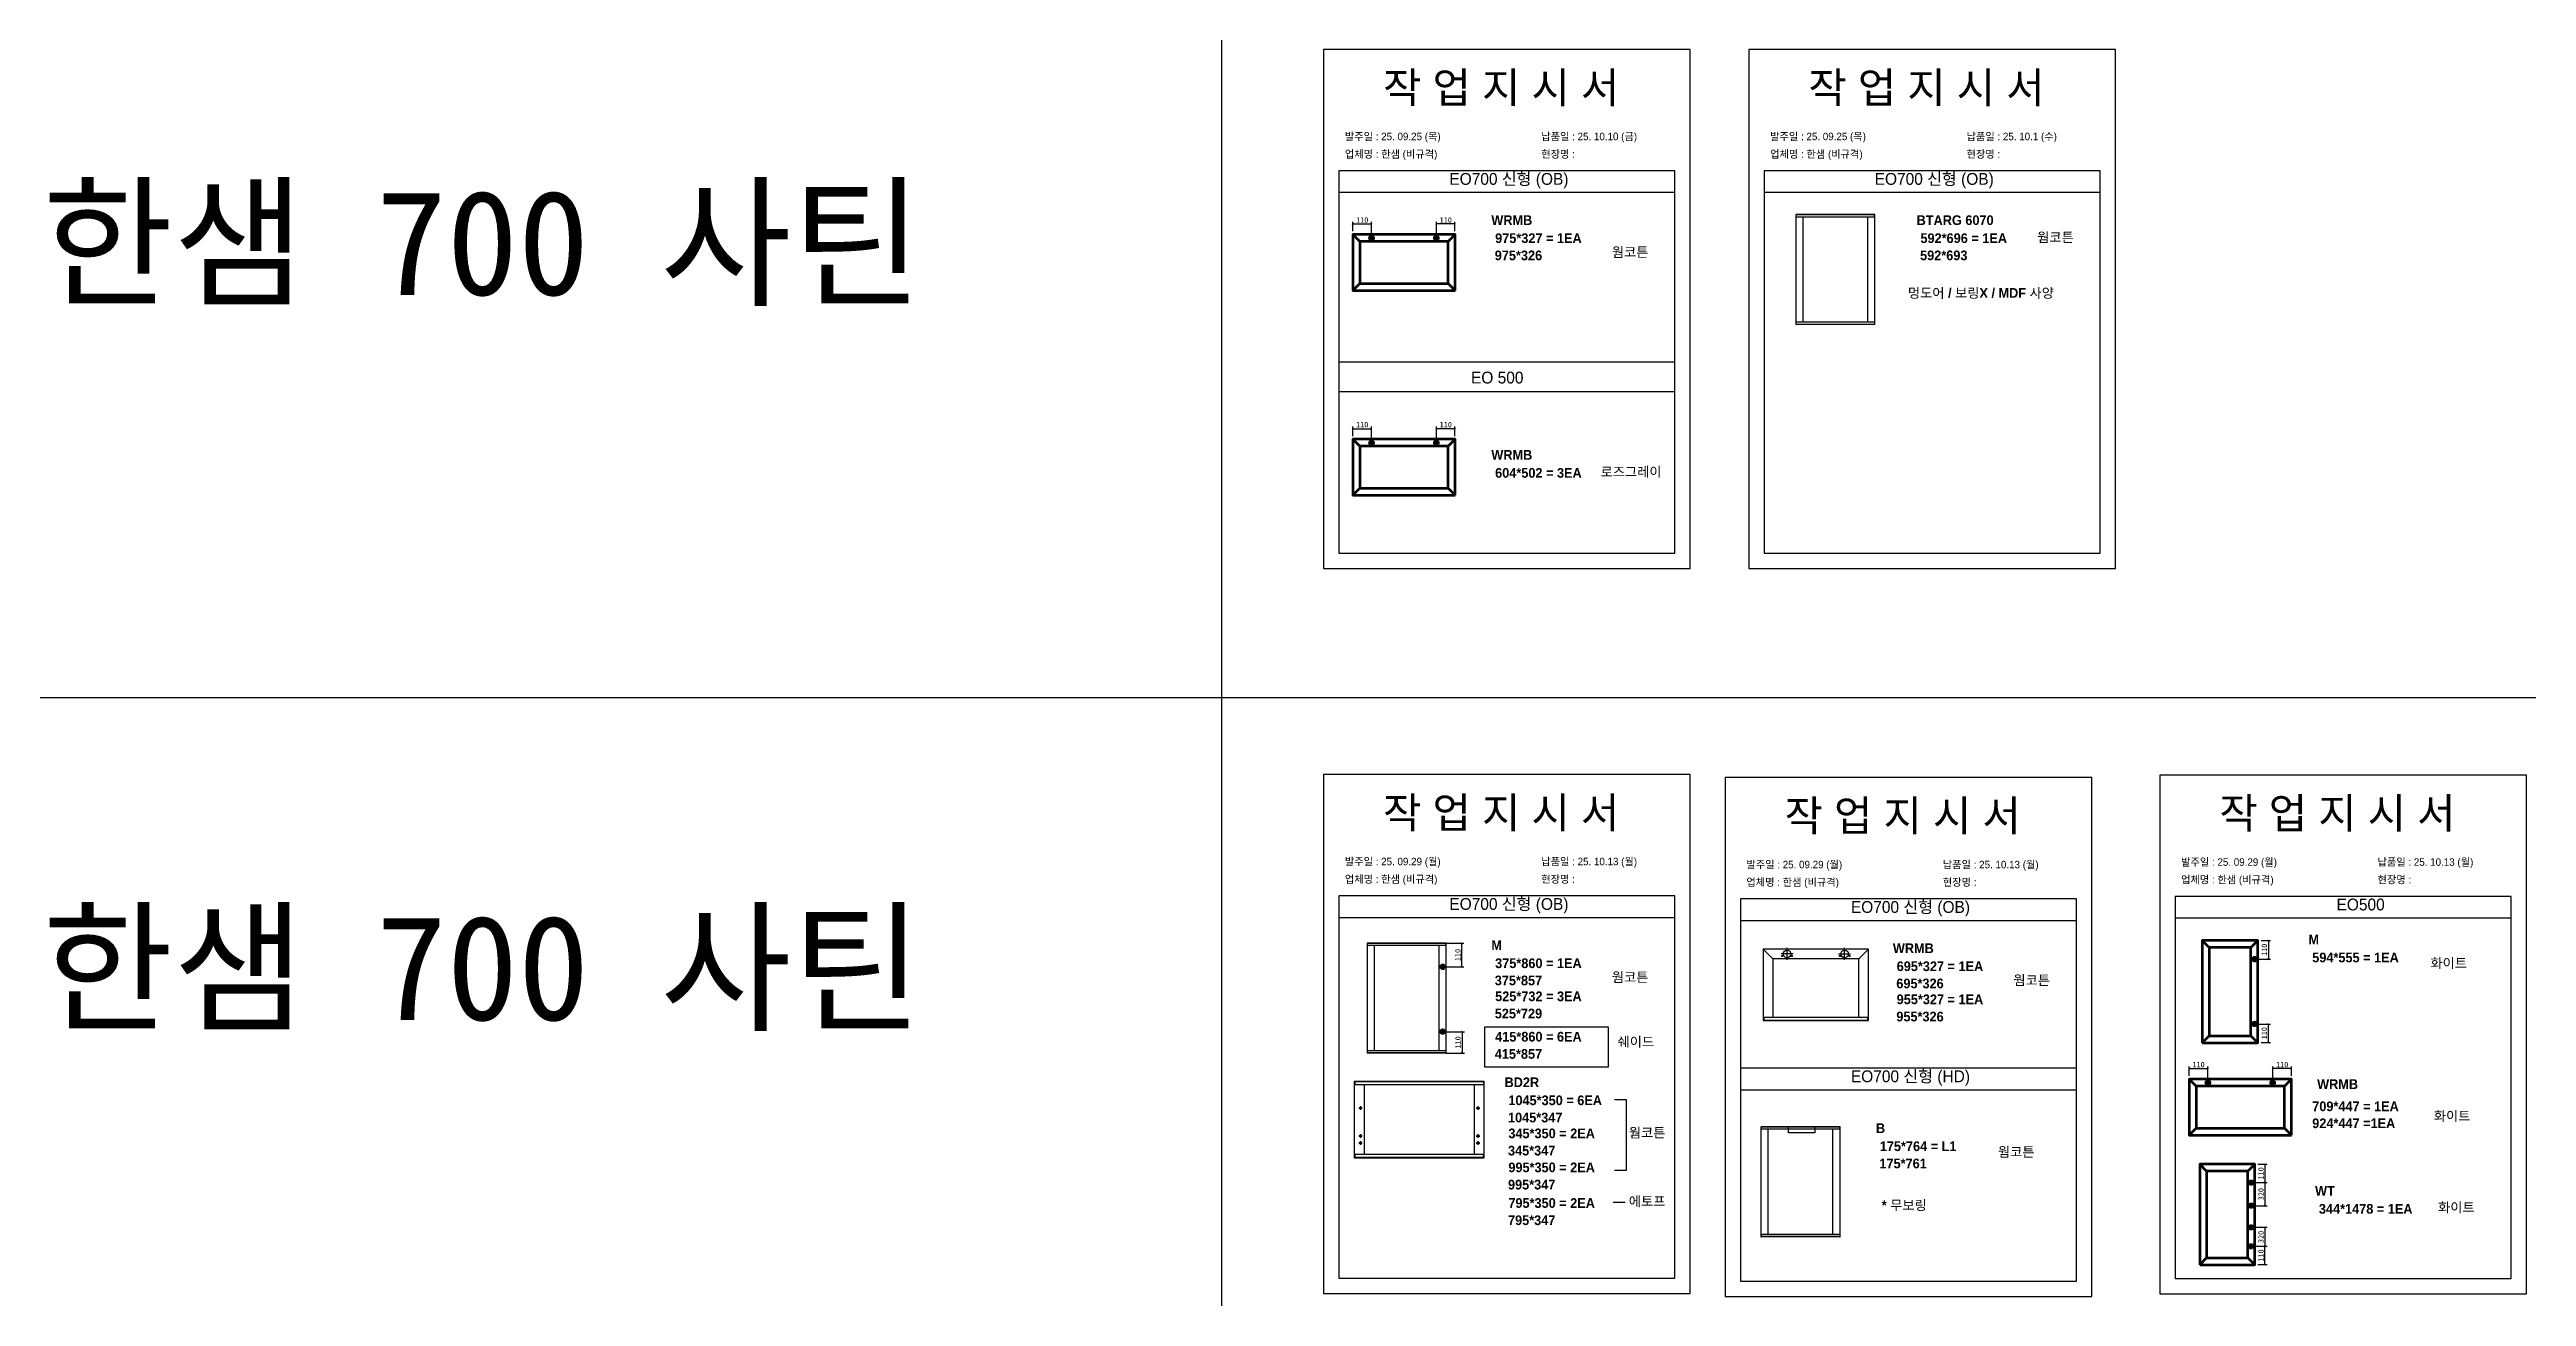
# Model space of a CAD drawing. Header units: millimetres. Extents: x -44117 to 256353, y -2095463 to 65325.
# Drawn here: x 104930 to 116278, y -356003 to -350292 of the extents above; entities that cross this region are included whole.
import ezdxf

# ---------------------------------------------------------------- set-up
doc = ezdxf.new("R2010")
doc.units = ezdxf.units.MM
doc.header["$LTSCALE"] = 10
doc.layers.add('Layer1', color=7, linetype='Continuous', lineweight=70)
doc.styles.add('MtX_Gulim', font='')
doc.styles.get('MtX_Gulim').set_extended_font_data('Gulim', bold=True)
doc.dimstyles.new('ISO-25', dxfattribs={"dimtxt": 2.5, "dimasz": 2.5, "dimexe": 1, "dimexo": 1, "dimtad": 1, "dimtxsty": 'Standard', "dimblk": 'ARCHTICK', "dimcen": 2.5, "dimadec": 0, "dimazin": 0, "dimtfac": 1, "dimtmove": 0, "dimatfit": 3, "dimfxl": 0, "dimarcsym": 0})

msp = doc.modelspace()

# ---------------------------------------------------------------- texts
at = {"linetype": 'Continuous', "style": 'MtX_Gulim'}
for s, height, p in [('WRMB', 44.508282, (111535.53873, -351095.68269)), ('BTARG 6070', 44.508282, (113484.19727, -351095.68269)), ('웜코튼', 44.508282, (114036.36304, -351174.396)), ('975*327 = 1EA', 44.508282, (111553.02268, -351178.1816)), ('웜코튼', 44.508282, (112087.7045, -351242.14147)), ('592*696 = 1EA', 44.508282, (113501.68122, -351178.1816)), ('멍도어 / 보링X / MDF 사양 ', 44.508282, (113444.33834, -351429.11321)), ('WRMB', 44.508282, (111535.53873, -352170.65211)), ('604*502 = 3EA', 44.508282, (111553.02268, -352253.15102)), ('로즈그레이', 44.508282, (112036.10597, -352248.31285)), ('M', 44.50828, (111535.53873, -354416.29458)), ('WRMB', 44.508282, (113375.30939, -354430.09357)), ('M', 44.50828, (115279.23483, -354390.07174)), ('375*860 = 1EA', 44.508282, (111553.02268, -354498.79349)), ('웜코튼', 44.508282, (112087.7045, -354562.75336)), ('695*327 = 1EA', 44.508282, (113392.79334, -354512.59248)), ('웜코튼', 44.508282, (113927.47516, -354576.55236)), ('594*555 = 1EA', 44.508282, (115296.71878, -354472.57065)), ('화이트', 44.508282, (115838.17461, -354498.4724)), ('525*732 = 3EA', 44.508282, (111553.02268, -354650.28733)), ('955*327 = 1EA', 44.508282, (113392.79334, -354664.08632)), ('415*860 = 6EA', 44.508282, (111553.02268, -354835.29673)), ('쉐이드', 44.508282, (112114.05518, -354858.75655)), ('BD2R', 44.508282, (111596.12126, -355044.05206)), ('1045*350 = 6EA', 44.508282, (111613.60521, -355126.55097)), ('WRMB', 44.508282, (115319.18575, -355052.58751)), ('B', 44.50828, (113297.92456, -355254.38471)), ('924*447 =1EA', 44.508282, (115296.71878, -355231.77865)), ('709*447 = 1EA', 44.508282, (115296.71878, -355154.18425)), ('화이트', 44.508282, (115853.87729, -355198.33844)), ('345*350 = 2EA', 44.508282, (111613.60521, -355278.0448)), ('웜코튼', 44.508282, (112165.61312, -355275.15501)), ('175*764 = L1', 44.508282, (113315.40851, -355336.88362)), ('웜코튼', 44.508282, (113856.86434, -355362.78537)), ('995*350 = 2EA', 44.508282, (111613.60521, -355433.8422)), ('795*350 = 2EA', 44.508282, (111613.60521, -355596.94259)), ('에토프', 44.508282, (112165.61312, -355589.18413)), ('WT', 44.508282, (115309.77315, -355541.12711)), ('* 무보링', 44.508282, (113324.26511, -355607.00592)), ('344*1478 = 1EA', 44.508282, (115327.2571, -355623.62602)), ('화이트', 44.508282, (115873.35197, -355617.04393))]:
    msp.add_text(s, height=height, dxfattribs=at).set_placement(p)
at = {"color": 242, "linetype": 'Continuous', "true_color": 0xcd2027, "style": 'MtX_Gulim'}
for s, p in [('975*326', (111551.3658, -351257.06284)), ('592*693', (113500.02434, -351257.06284)), ('375*857', (111551.3658, -354577.67473)), ('695*326', (113391.13646, -354591.47373)), ('525*729', (111551.3658, -354729.16857)), ('955*326', (113391.13646, -354742.96757)), ('415*857', (111551.3658, -354914.17798)), ('1045*347', (111611.94833, -355205.43221)), ('345*347', (111611.94833, -355356.92605)), ('175*761', (113313.75163, -355415.76486)), ('995*347', (111611.94833, -355512.72344)), ('795*347', (111611.94833, -355675.82384))]:
    msp.add_text(s, height=44.508282, dxfattribs=at).set_placement(p)
at = {"attachment_point": 1}
for s, width, gutter_width, heights, insert, char_height in [('{\\fGulim|b0|i0|c129|p50;작 업 지 시 서}', 3307.3198183, 12.5, [-155.84554], (111039.50888, -350396.30859), 140), ('{\\fGulim|b0|i0|c129|p50;작 업 지 시 서}', 3307.3198183, 12.5, [-155.84554], (112988.16742, -350396.30859), 140), ('\\pt11;{\\fGulim|b0|i0|c129|p50;발주일 : 25. 09.25 (목)}', 3307.3198183, 12.5, [34.50412], (110864.29952, -350673.02901), 34.3), ('{\\fGulim|b0|i0|c129|p50;납품일 : 25. 10.10 (금)}', 3307.3198183, 12.5, [37.67976], (111764.27751, -350673.02901), 34.3), ('\\pt11;{\\fGulim|b0|i0|c129|p50;발주일 : 25. 09.25 (목)}', 3307.3198183, 12.5, [34.50412], (112812.95806, -350673.02901), 34.3), ('{\\fGulim|b0|i0|c129|p50;납품일 : 25. 10.1 (수)}', 3307.3198183, 12.5, [37.67976], (113712.93605, -350673.02901), 34.3), ('{\\fGulim|b0|i0|c129|p50;업체명 : 한샘 (비규격)}', 3307.3198183, 12.5, [36.11279], (110864.29952, -350753.68519), 34.3), ('{\\fGulim|b0|i0|c129|p50;현장명 : }', 3307.3198183, 12.5, [-38.2735], (111764.27751, -350753.68519), 34.3), ('{\\fGulim|b0|i0|c129|p50;업체명 : 한샘 (비규격)}', 3307.3198183, 12.5, [36.11279], (112812.95806, -350753.68519), 34.3), ('{\\fGulim|b0|i0|c129|p50;현장명 : }', 3307.3198183, 12.5, [-38.2735], (113712.93605, -350753.68519), 34.3), ('{\\f굴림|b0|i0|c129|p50;한샘} 700 {\\f굴림|b0|i0|c129|p50;사틴}', 5072.1082947, 2395.6482, [-533.35869], (104895.62473, -350936.79796), 479.1296392), ('{\\fGulim|b0|i0|c129|p50;EO700 신형 (OB)}', 5224.9748335, 19.74777, [57.05176], (111343.25094, -350857.45014), 54.1878762), ('{\\fGulim|b0|i0|c129|p50;EO700 신형 (OB)}', 5224.9748335, 19.74777, [57.05176], (113291.90948, -350857.45014), 54.1878762), ('{\\fGulim|b0|i0|c129|p50;EO 500}', 5224.9748335, 19.74777, [57.05176], (111442.44727, -351767.26706), 54.1878762), ('{\\fGulim|b0|i0|c129|p50;작 업 지 시 서}', 3307.3198183, 12.5, [-155.84554], (111039.50888, -353716.92048), 140), ('{\\fGulim|b0|i0|c129|p50;작 업 지 시 서}', 3307.3198183, 12.5, [-155.84554], (112879.27953, -353730.71948), 140), ('{\\fGulim|b0|i0|c129|p50;작 업 지 시 서}', 3307.3198183, 12.5, [-155.84554], (114871.06558, -353719.30611), 140), ('{\\fGulim|b0|i0|c129|p50;업체명 : 한샘 (비규격)}', 3307.3198183, 12.5, [36.11279], (110864.29952, -354074.29708), 34.3), ('\\pt11;{\\fGulim|b0|i0|c129|p50;발주일 : 25. 09.29 (월)}', 3307.3198183, 12.5, [34.50412], (110864.29952, -353993.6409), 34.3), ('{\\fGulim|b0|i0|c129|p50;현장명 : }', 3307.3198183, 12.5, [-38.2735], (111764.27751, -354074.29708), 34.3), ('{\\fGulim|b0|i0|c129|p50;납품일 : 25. 10.13 (월)}', 3307.3198183, 12.5, [37.67976], (111764.27751, -353993.6409), 34.3), ('\\pt11;{\\fGulim|b0|i0|c129|p50;발주일 : 25. 09.29 (월)}', 3307.3198183, 12.5, [34.50412], (112704.07018, -354007.4399), 34.3), ('{\\fGulim|b0|i0|c129|p50;납품일 : 25. 10.13 (월)}', 3307.3198183, 12.5, [37.67976], (113604.04816, -354007.4399), 34.3), ('{\\fGulim|b0|i0|c129|p50;업체명 : 한샘 (비규격)}', 3307.3198183, 12.5, [36.11279], (114695.85622, -354076.68271), 34.3), ('\\pt11;{\\fGulim|b0|i0|c129|p50;발주일 : 25. 09.29 (월)}', 3307.3198183, 12.5, [34.50412], (114695.85622, -353996.02653), 34.3), ('{\\fGulim|b0|i0|c129|p50;현장명 : }', 3307.3198183, 12.5, [-38.2735], (115595.83421, -354076.68271), 34.3), ('{\\fGulim|b0|i0|c129|p50;납품일 : 25. 10.13 (월)}', 3307.3198183, 12.5, [37.67976], (115595.83421, -353996.02653), 34.3), ('{\\fGulim|b0|i0|c129|p50;EO700 신형 (OB)}', 5224.9748335, 19.74777, [57.05176], (111343.25094, -354178.06204), 54.1878762), ('{\\fGulim|b0|i0|c129|p50;업체명 : 한샘 (비규격)}', 3307.3198183, 12.5, [36.11279], (112704.07018, -354088.09608), 34.3), ('{\\fGulim|b0|i0|c129|p50;EO700 신형 (OB)}', 5224.9748335, 19.74777, [57.05176], (113183.0216, -354191.86103), 54.1878762), ('{\\fGulim|b0|i0|c129|p50;현장명 : }', 3307.3198183, 12.5, [-38.2735], (113604.04816, -354088.09608), 34.3), ('{\\fGulim|b0|i0|c129|p50;EO500}', 5224.9748335, 19.74777, [57.05176], (115408.12263, -354180.44767), 54.1878762), ('{\\f굴림|b0|i0|c129|p50;한샘} 700 {\\f굴림|b0|i0|c129|p50;사틴}', 5072.1082947, 2395.6482, [-533.35869], (104895.62473, -354257.40986), 479.1296392), ('{\\fGulim|b0|i0|c129|p50;EO700 신형 (HD)}', 5224.9748335, 19.74777, [57.05176], (113183.0216, -354967.27617), 54.1878762)]:
    msp.add_mtext_dynamic_manual_height_columns(s, width=width, gutter_width=gutter_width, heights=heights, dxfattribs=dict(at, insert=insert, char_height=char_height))

# ---------------------------------------------------------------- blocks, each defined once
blk = doc.blocks.new('_ArchTick')
at = {"color": 0, "linetype": 'ByBlock', "const_width": 0.15}
blk.add_lwpolyline([(-0.5, -0.5), (0.5, 0.5)], dxfattribs=at)
blk = doc.blocks.new('*D3498')
at = {"color": 0, "lineweight": -2}
for p, q in [((111328, -354385), (111410, -354385)), ((111400, -354493), (111400, -354385)), ((111328, -354493), (111410, -354493))]:
    blk.add_line(p, q, dxfattribs=at)
at = {"layer": 'Defpoints', "color": 0}
for p in [(111313, -354385), (111400, -354385), (111313, -354493)]:
    blk.add_point(p, dxfattribs=at)
at = {"color": 0, "lineweight": -2, "xscale": 10, "yscale": 10, "zscale": 10}
for p, rotation in [((111400, -354385), 90), ((111400, -354493), 270)]:
    blk.add_blockref('_ArchTick', p, dxfattribs=dict(at, rotation=rotation))
at = {"color": 0, "insert": (111382, -354439), "char_height": 25, "attachment_point": 5, "rotation": 90}
blk.add_mtext('110', dxfattribs=at)
blk = doc.blocks.new('*D3499')
at = {"color": 0, "lineweight": -2}
for p, q in [((111328, -354790), (111412, -354790)), ((111402, -354790), (111402, -354888)), ((111328, -354888), (111412, -354888))]:
    blk.add_line(p, q, dxfattribs=at)
at = {"layer": 'Defpoints', "color": 0}
for p in [(111313, -354790), (111313, -354888), (111402, -354888)]:
    blk.add_point(p, dxfattribs=at)
at = {"color": 0, "lineweight": -2, "xscale": 10, "yscale": 10, "zscale": 10}
for p, rotation in [((111402, -354790), 90), ((111402, -354888), 270)]:
    blk.add_blockref('_ArchTick', p, dxfattribs=dict(at, rotation=rotation))
at = {"color": 0, "insert": (111383, -354839), "char_height": 25, "attachment_point": 5, "rotation": 90}
blk.add_mtext('110', dxfattribs=at)
blk = doc.blocks.new('*D3500')
at = {"color": 0, "lineweight": -2}
for p, q in [((115063, -354372), (115106, -354372)), ((115096, -354372), (115096, -354458)), ((115047, -354458), (115106, -354458))]:
    blk.add_line(p, q, dxfattribs=at)
at = {"layer": 'Defpoints', "color": 0}
for p in [(115048, -354372), (115032, -354458), (115096, -354458)]:
    blk.add_point(p, dxfattribs=at)
at = {"color": 0, "lineweight": -2, "xscale": 10, "yscale": 10, "zscale": 10}
for p, rotation in [((115096, -354372), 90), ((115096, -354458), 270)]:
    blk.add_blockref('_ArchTick', p, dxfattribs=dict(at, rotation=rotation))
at = {"color": 0, "insert": (115077, -354415), "char_height": 25, "attachment_point": 5, "rotation": 90}
blk.add_mtext('110', dxfattribs=at)
blk = doc.blocks.new('*D3501')
at = {"color": 0, "lineweight": -2}
for p, q in [((115047, -354755), (115106, -354755)), ((115096, -354840), (115096, -354755)), ((115063, -354840), (115106, -354840))]:
    blk.add_line(p, q, dxfattribs=at)
at = {"layer": 'Defpoints', "color": 0}
for p in [(115032, -354755), (115096, -354755), (115048, -354840)]:
    blk.add_point(p, dxfattribs=at)
at = {"color": 0, "lineweight": -2, "xscale": 10, "yscale": 10, "zscale": 10}
for p, rotation in [((115096, -354755), 90), ((115096, -354840), 270)]:
    blk.add_blockref('_ArchTick', p, dxfattribs=dict(at, rotation=rotation))
at = {"color": 0, "insert": (115077, -354797), "char_height": 25, "attachment_point": 5, "rotation": 90}
blk.add_mtext('110', dxfattribs=at)
blk = doc.blocks.new('*D3502')
at = {"color": 0, "lineweight": -2}
for p, q in [((114733, -354992), (114733, -354949)), ((114733, -354959), (114819, -354959)), ((114819, -355008), (114819, -354949))]:
    blk.add_line(p, q, dxfattribs=at)
at = {"layer": 'Defpoints', "color": 0}
for p in [(114819, -354959), (114733, -355007), (114819, -355023)]:
    blk.add_point(p, dxfattribs=at)
at = {"color": 0, "lineweight": -2, "xscale": 10, "yscale": 10, "zscale": 10, "rotation": 180}
blk.add_blockref('_ArchTick', (114733, -354959), dxfattribs=at)
at = {"color": 0, "lineweight": -2, "xscale": 10, "yscale": 10, "zscale": 10}
blk.add_blockref('_ArchTick', (114819, -354959), dxfattribs=at)
at = {"color": 0, "insert": (114776, -354941), "char_height": 25, "attachment_point": 5}
blk.add_mtext('110', dxfattribs=at)
blk = doc.blocks.new('*D3503')
at = {"color": 0, "lineweight": -2}
for p, q in [((115116, -355008), (115116, -354949)), ((115201, -354959), (115116, -354959)), ((115201, -354992), (115201, -354949))]:
    blk.add_line(p, q, dxfattribs=at)
at = {"layer": 'Defpoints', "color": 0}
for p in [(115116, -354959), (115116, -355023), (115201, -355007)]:
    blk.add_point(p, dxfattribs=at)
at = {"color": 0, "lineweight": -2, "xscale": 10, "yscale": 10, "zscale": 10, "rotation": 180}
blk.add_blockref('_ArchTick', (115116, -354959), dxfattribs=at)
at = {"color": 0, "lineweight": -2, "xscale": 10, "yscale": 10, "zscale": 10}
blk.add_blockref('_ArchTick', (115201, -354959), dxfattribs=at)
at = {"color": 0, "insert": (115159, -354941), "char_height": 25, "attachment_point": 5}
blk.add_mtext('110', dxfattribs=at)
blk = doc.blocks.new('*D3504')
at = {"color": 0, "lineweight": -2}
for p, q in [((115048, -355397), (115090, -355397)), ((115080, -355397), (115080, -355481)), ((115032, -355481), (115090, -355481))]:
    blk.add_line(p, q, dxfattribs=at)
at = {"layer": 'Defpoints', "color": 0}
for p in [(115033, -355397), (115017, -355481), (115080, -355481)]:
    blk.add_point(p, dxfattribs=at)
at = {"color": 0, "lineweight": -2, "xscale": 10, "yscale": 10, "zscale": 10}
for p, rotation in [((115080, -355397), 90), ((115080, -355481), 270)]:
    blk.add_blockref('_ArchTick', p, dxfattribs=dict(at, rotation=rotation))
at = {"color": 0, "insert": (115062, -355439), "char_height": 25, "attachment_point": 5, "rotation": 90}
blk.add_mtext('110', dxfattribs=at)
blk = doc.blocks.new('*D3505')
at = {"color": 0, "lineweight": -2}
for p, q in [((115032, -355773), (115090, -355773)), ((115080, -355857), (115080, -355773)), ((115048, -355857), (115090, -355857))]:
    blk.add_line(p, q, dxfattribs=at)
at = {"layer": 'Defpoints', "color": 0}
for p in [(115017, -355773), (115080, -355773), (115033, -355857)]:
    blk.add_point(p, dxfattribs=at)
at = {"color": 0, "lineweight": -2, "xscale": 10, "yscale": 10, "zscale": 10}
for p, rotation in [((115080, -355773), 90), ((115080, -355857), 270)]:
    blk.add_blockref('_ArchTick', p, dxfattribs=dict(at, rotation=rotation))
at = {"color": 0, "insert": (115062, -355815), "char_height": 25, "attachment_point": 5, "rotation": 90}
blk.add_mtext('110', dxfattribs=at)
blk = doc.blocks.new('*D3506')
at = {"color": 0, "lineweight": -2}
for p, q in [((115032, -355481), (115090, -355481)), ((115080, -355481), (115080, -355587)), ((115032, -355587), (115090, -355587))]:
    blk.add_line(p, q, dxfattribs=at)
at = {"layer": 'Defpoints', "color": 0}
for p in [(115017, -355481), (115017, -355587), (115080, -355587)]:
    blk.add_point(p, dxfattribs=at)
at = {"color": 0, "lineweight": -2, "xscale": 10, "yscale": 10, "zscale": 10}
for p, rotation in [((115080, -355481), 90), ((115080, -355587), 270)]:
    blk.add_blockref('_ArchTick', p, dxfattribs=dict(at, rotation=rotation))
at = {"color": 0, "insert": (115062, -355534), "char_height": 25, "attachment_point": 5, "rotation": 90}
blk.add_mtext('320', dxfattribs=at)
blk = doc.blocks.new('*D3507')
at = {"color": 0, "lineweight": -2}
for p, q in [((115032, -355686), (115090, -355686)), ((115032, -355773), (115090, -355773)), ((115080, -355686), (115080, -355773))]:
    blk.add_line(p, q, dxfattribs=at)
at = {"layer": 'Defpoints', "color": 0}
for p in [(115017, -355686), (115017, -355773), (115080, -355773)]:
    blk.add_point(p, dxfattribs=at)
at = {"color": 0, "lineweight": -2, "xscale": 10, "yscale": 10, "zscale": 10}
for p, rotation in [((115080, -355686), 90), ((115080, -355773), 270)]:
    blk.add_blockref('_ArchTick', p, dxfattribs=dict(at, rotation=rotation))
at = {"color": 0, "insert": (115062, -355730), "char_height": 25, "attachment_point": 5, "rotation": 90}
blk.add_mtext('320', dxfattribs=at)
blk = doc.blocks.new('*D3494')
at = {"color": 0, "lineweight": -2}
for p, q in [((110901, -351124), (110901, -351081)), ((110901, -351091), (110987, -351091)), ((110987, -351141), (110987, -351081))]:
    blk.add_line(p, q, dxfattribs=at)
at = {"layer": 'Defpoints', "color": 0}
for p in [(110987, -351091), (110901, -351139), (110987, -351156)]:
    blk.add_point(p, dxfattribs=at)
at = {"color": 0, "lineweight": -2, "xscale": 10, "yscale": 10, "zscale": 10, "rotation": 180}
blk.add_blockref('_ArchTick', (110901, -351091), dxfattribs=at)
at = {"color": 0, "lineweight": -2, "xscale": 10, "yscale": 10, "zscale": 10}
blk.add_blockref('_ArchTick', (110987, -351091), dxfattribs=at)
at = {"color": 0, "insert": (110944, -351073), "char_height": 25, "attachment_point": 5}
blk.add_mtext('110', dxfattribs=at)
blk = doc.blocks.new('*D3495')
at = {"color": 0, "lineweight": -2}
for p, q in [((111284, -351141), (111284, -351081)), ((111369, -351091), (111284, -351091)), ((111369, -351124), (111369, -351081))]:
    blk.add_line(p, q, dxfattribs=at)
at = {"layer": 'Defpoints', "color": 0}
for p in [(111284, -351091), (111284, -351156), (111369, -351139)]:
    blk.add_point(p, dxfattribs=at)
at = {"color": 0, "lineweight": -2, "xscale": 10, "yscale": 10, "zscale": 10, "rotation": 180}
blk.add_blockref('_ArchTick', (111284, -351091), dxfattribs=at)
at = {"color": 0, "lineweight": -2, "xscale": 10, "yscale": 10, "zscale": 10}
blk.add_blockref('_ArchTick', (111369, -351091), dxfattribs=at)
at = {"color": 0, "insert": (111327, -351073), "char_height": 25, "attachment_point": 5}
blk.add_mtext('110', dxfattribs=at)
blk = doc.blocks.new('*D3496')
at = {"color": 0, "lineweight": -2}
for p, q in [((110901, -352062), (110901, -352019)), ((110901, -352029), (110987, -352029)), ((110987, -352078), (110987, -352019))]:
    blk.add_line(p, q, dxfattribs=at)
at = {"layer": 'Defpoints', "color": 0}
for p in [(110987, -352029), (110901, -352077), (110987, -352093)]:
    blk.add_point(p, dxfattribs=at)
at = {"color": 0, "lineweight": -2, "xscale": 10, "yscale": 10, "zscale": 10, "rotation": 180}
blk.add_blockref('_ArchTick', (110901, -352029), dxfattribs=at)
at = {"color": 0, "lineweight": -2, "xscale": 10, "yscale": 10, "zscale": 10}
blk.add_blockref('_ArchTick', (110987, -352029), dxfattribs=at)
at = {"color": 0, "insert": (110944, -352010), "char_height": 25, "attachment_point": 5}
blk.add_mtext('110', dxfattribs=at)
blk = doc.blocks.new('*D3497')
at = {"color": 0, "lineweight": -2}
for p, q in [((111284, -352078), (111284, -352019)), ((111369, -352029), (111284, -352029)), ((111369, -352062), (111369, -352019))]:
    blk.add_line(p, q, dxfattribs=at)
at = {"layer": 'Defpoints', "color": 0}
for p in [(111284, -352029), (111284, -352093), (111369, -352077)]:
    blk.add_point(p, dxfattribs=at)
at = {"color": 0, "lineweight": -2, "xscale": 10, "yscale": 10, "zscale": 10, "rotation": 180}
blk.add_blockref('_ArchTick', (111284, -352029), dxfattribs=at)
at = {"color": 0, "lineweight": -2, "xscale": 10, "yscale": 10, "zscale": 10}
blk.add_blockref('_ArchTick', (111369, -352029), dxfattribs=at)
at = {"color": 0, "insert": (111327, -352010), "char_height": 25, "attachment_point": 5}
blk.add_mtext('110', dxfattribs=at)

# ---------------------------------------------------------------- dimensions: what is measured, and where the dimension line sits
for base, p1, p2, angle, text, picture, middle in [((110986.79796, -351091.30264), (110900.92772, -351139.15893), (110986.79796, -351155.53397), 180, '110', '*D3494', (110943.86284, -351072.55264)), ((110986.79796, -352028.67597), (110900.92772, -352076.53227), (110986.79796, -352092.90731), 180, '110', '*D3496', (110943.86284, -352009.92597)), ((111400.33477, -354384.64776), (111312.69176, -354492.87727), (111312.69176, -354384.64776), 90, '110', '*D3498', (111381.58477, -354438.76251)), ((115096.03717, -354457.7314), (115048.18088, -354371.86116), (115031.80584, -354457.7314), 90, '110', '*D3500', (115077.28717, -354414.79628)), ((115096.03717, -354754.52843), (115048.18088, -354840.39868), (115031.80584, -354754.52843), 270, '110', '*D3501', (115077.28717, -354797.46355)), ((111401.73655, -354888.0064), (111312.69176, -354789.6743), (111312.69176, -354888.0064), 90, '110', '*D3499', (111382.98655, -354838.84035)), ((114818.82248, -354959.26769), (114732.95224, -355007.12399), (114818.82248, -355023.49903), 180, '110', '*D3502', (114775.88736, -354940.51769)), ((115080.49466, -355481.27697), (115033.486, -355396.92765), (115017.40099, -355481.27697), 90, '110', '*D3504', (115061.74466, -355439.10231)), ((115080.49466, -355586.67899), (115017.40099, -355481.27697), (115017.40099, -355586.67899), 90, '320', '*D3506', (115061.74466, -355533.97798)), ((115080.49466, -355772.81717), (115017.40099, -355686.25225), (115017.40099, -355772.81717), 90, '320', '*D3507', (115061.74466, -355729.53471)), ((115080.49466, -355772.81717), (115033.486, -355857.16649), (115017.40099, -355772.81717), 270, '110', '*D3505', (115061.74466, -355814.99183))]:
    dim = msp.add_linear_dim(base=base, p1=p1, p2=p2, angle=angle, text=text, dimstyle='ISO-25', override={"dimscale": 10, "dimasz": 1, "dimexo": 1.5, "dimtxsty": 'Standard'})
    dim.commit()
    dim.dimension.update_dxf_attribs({"geometry": picture, "text_midpoint": middle})
for base, p1, p2, picture, middle in [((111283.59499, -351091.30264), (111369.46524, -351139.15893), (111283.59499, -351155.53397), '*D3495', (111326.53012, -351072.55264)), ((111283.59499, -352028.67597), (111369.46524, -352076.53227), (111283.59499, -352092.90731), '*D3497', (111326.53012, -352009.92597)), ((115115.61951, -354959.26769), (115201.48976, -355007.12399), (115115.61951, -355023.49903), '*D3503', (115158.55463, -354940.51769))]:
    dim = msp.add_linear_dim(base=base, p1=p1, p2=p2, text='110', dimstyle='ISO-25', override={"dimscale": 10, "dimasz": 1, "dimexo": 1.5, "dimtxsty": 'Standard'})
    dim.commit()
    dim.dimension.update_dxf_attribs({"geometry": picture, "text_midpoint": middle})

# ---------------------------------------------------------------- linework, layer by layer
for p, q in [((112376.70227, -350847.3158), (110836.70227, -350847.3158)), ((114325.36081, -350847.3158), (112785.36081, -350847.3158)), ((112376.70227, -350947.3158), (110836.70227, -350947.3158)), ((114325.36081, -350947.3158), (112785.36081, -350947.3158)), ((112930.89855, -351048.57542), (112930.89855, -351551.21083)), ((113293.29898, -351049.22631), (112930.89855, -351049.22631)), ((113293.29898, -351059.06206), (112930.89855, -351059.06206)), ((113292.93737, -351048.21381), (112931.26016, -351048.21381)), ((112963.08168, -351058.33884), (112963.08168, -351540.72421)), ((113260.75424, -351540.72421), (113260.75424, -351059.06206)), ((113291.49093, -351059.06206), (113291.49093, -351048.21381)), ((113293.29898, -351551.21083), (113293.29898, -351048.57542)), ((113293.29898, -351540.72421), (112930.89855, -351540.72421)), ((113293.29898, -351550.55995), (112930.89855, -351550.55995)), ((113292.93737, -351551.57245), (112931.26016, -351551.57245)), ((112932.70659, -351551.57245), (112932.70659, -351540.72421)), ((113291.49093, -351540.72421), (113291.49093, -351551.57245)), ((110836.70227, -351722.73094), (112376.70227, -351722.73094)), ((110836.70227, -351857.46044), (112376.70227, -351857.46044)), ((112376.70227, -354167.92769), (110836.70227, -354167.92769)), ((114216.47293, -354181.72669), (112676.47293, -354181.72669)), ((116208.25897, -354170.31332), (114668.25897, -354170.31332)), ((112376.70227, -354267.92769), (110836.70227, -354267.92769)), ((114216.47293, -354281.72669), (112676.47293, -354281.72669)), ((116208.25897, -354270.31332), (114668.25897, -354270.31332)), ((110965.93109, -354385.00937), (110965.93109, -354887.64478)), ((111328.33152, -354385.66026), (110965.93109, -354385.66026)), ((111328.33152, -354395.496), (110965.93109, -354395.496)), ((111327.96991, -354384.64776), (110966.2927, -354384.64776)), ((110998.11422, -354394.77279), (110998.11422, -354877.15816)), ((111295.78678, -354877.15816), (111295.78678, -354395.496)), ((111326.52348, -354395.496), (111326.52348, -354384.64776)), ((111328.33152, -354887.64478), (111328.33152, -354385.00937)), ((112780.98244, -354412.23307), (112780.98244, -354738.23307)), ((112825.48244, -354456.73307), (112781.12889, -354411.87952)), ((113263.20941, -354411.73307), (112781.48244, -354411.73307)), ((112890.48245, -354461.00572), (112890.48245, -354406.46042)), ((113154.20942, -354461.00572), (113154.20942, -354406.46042)), ((113219.20941, -354456.73307), (113263.56296, -354411.87952)), ((113263.70941, -354738.23307), (113263.70941, -354412.23307)), ((112825.48244, -354456.73307), (112825.48244, -354724.73307)), ((113219.20941, -354456.73307), (112825.48244, -354456.73307)), ((112917.75511, -354433.73307), (112863.20981, -354433.73307)), ((112871.98245, -354443.73307), (112863.98245, -354443.73307)), ((112867.98245, -354439.73307), (112867.98245, -354447.73307)), ((112916.98245, -354443.73307), (112908.98245, -354443.73307)), ((112912.98245, -354439.73307), (112912.98245, -354447.73307)), ((113126.93676, -354433.73307), (113181.48206, -354433.73307)), ((113135.70942, -354443.73307), (113127.70942, -354443.73307)), ((113131.70942, -354439.73307), (113131.70942, -354447.73307)), ((113180.70942, -354443.73307), (113172.70942, -354443.73307)), ((113176.70942, -354439.73307), (113176.70942, -354447.73307)), ((113219.20941, -354723.73307), (113219.20941, -354456.73307)), ((112780.98244, -354723.73307), (113263.70941, -354723.73307)), ((112780.98244, -354737.33307), (113263.70941, -354737.33307)), ((112781.48244, -354738.73307), (113263.20941, -354738.73307)), ((112783.48244, -354723.73307), (112783.48244, -354738.73307)), ((113261.20941, -354738.73307), (113261.20941, -354723.73307)), ((111328.33152, -354877.15816), (110965.93109, -354877.15816)), ((111328.33152, -354886.9939), (110965.93109, -354886.9939)), ((111327.96991, -354888.0064), (110966.2927, -354888.0064)), ((110967.73913, -354888.0064), (110967.73913, -354877.15816)), ((111326.52348, -354877.15816), (111326.52348, -354888.0064)), ((114216.47293, -354957.14183), (112676.47293, -354957.14183)), ((110907.75381, -355018.62499), (110907.75381, -355367.62499)), ((111502.75381, -355019.52499), (110907.75381, -355019.52499)), ((111502.75381, -355033.12499), (110907.75381, -355033.12499)), ((111502.25381, -355018.12499), (110908.25381, -355018.12499)), ((110910.25381, -355018.12499), (110910.25381, -355033.12499)), ((110952.75381, -355033.12499), (110952.75381, -355353.12499)), ((111457.75381, -355353.12499), (111457.75381, -355033.12499)), ((111500.25381, -355018.12499), (111500.25381, -355033.12499)), ((111502.75381, -355367.62499), (111502.75381, -355018.62499)), ((114216.47293, -355057.14183), (112676.47293, -355057.14183)), ((110944.50381, -355140.12499), (110928.00381, -355140.12499)), ((110936.25381, -355131.87498), (110936.25381, -355148.37498)), ((111466.00381, -355140.12499), (111482.50381, -355140.12499)), ((111474.25381, -355131.87498), (111474.25381, -355148.37498)), ((110944.50381, -355268.12499), (110928.00381, -355268.12499)), ((110944.50381, -355300.12499), (110928.00381, -355300.12499)), ((110936.25381, -355259.87498), (110936.25381, -355276.37498)), ((110936.25381, -355291.87499), (110936.25381, -355308.37499)), ((111466.00381, -355268.12499), (111482.50381, -355268.12499)), ((111466.00381, -355300.12499), (111482.50381, -355300.12499)), ((111474.25381, -355259.87498), (111474.25381, -355276.37498)), ((111474.25381, -355291.87499), (111474.25381, -355308.37499)), ((112770.95998, -355226.42914), (112770.95998, -355729.06456)), ((113133.36041, -355227.08004), (112770.95998, -355227.08004)), ((113133.36041, -355236.91578), (112770.95998, -355236.91578)), ((113132.9988, -355226.06753), (112771.32159, -355226.06753)), ((112803.14311, -355236.19256), (112803.14311, -355718.57793)), ((113100.81567, -355718.57793), (113100.81567, -355236.91578)), ((113131.55237, -355236.91578), (113131.55237, -355226.06753)), ((113133.36041, -355729.06456), (113133.36041, -355226.42914)), ((111502.75381, -355353.12499), (110907.75381, -355353.12499)), ((111502.75381, -355366.72499), (110907.75381, -355366.72499)), ((110908.25381, -355368.12499), (111502.25381, -355368.12499)), ((110910.25381, -355353.12499), (110910.25381, -355368.12499)), ((111500.25381, -355368.12499), (111500.25381, -355353.12499)), ((112093.05905, -355570.69446), (112149.04874, -355570.69446)), ((113133.36041, -355718.57793), (112770.95998, -355718.57793)), ((113133.36041, -355728.41368), (112770.95998, -355728.41368)), ((113132.9988, -355729.42618), (112771.32159, -355729.42618)), ((112772.76802, -355729.42618), (112772.76802, -355718.57793)), ((113131.55237, -355718.57793), (113131.55237, -355729.42618))]:
    msp.add_line(p, q)
at = {"color": 1}
msp.add_line((104015.69829, -353259.20249), (196284.84516, -353259.20249), dxfattribs=at)
msp.add_line((104015.69829, -353259.20249), (196284.84516, -353259.20249), dxfattribs=at)
for p in [(110300.49669, 21924.9366), (110300.49669, 14161.07811), (110300.49669, 18584.38997), (110300.49669, 10820.53148), (110300.49669, 18627.87121), (110300.49669, 10864.01272), (110300.49669, 15287.32457), (110300.49669, 7523.46608), (110300.49669, 3746.75115), (110300.49669, 21924.9366), (110300.49669, 14161.07811), (110300.49669, 18584.38997), (110300.49669, 10820.53148), (110300.49669, 18627.87121), (110300.49669, 10864.01272), (110300.49669, 15287.32457), (110300.49669, 7523.46608), (110300.49669, 3746.75115), (110300.49669, 21924.9366), (110300.49669, 14161.07811), (110300.49669, 18584.38997), (110300.49669, 10820.53148), (110300.49669, 18627.87121), (110300.49669, 10864.01272), (110300.49669, 15287.32457), (110300.49669, 7523.46608), (110300.49669, 3746.75115), (110300.49669, 21924.9366), (110300.49669, 14161.07811), (110300.49669, 18584.38997), (110300.49669, 10820.53148), (110300.49669, 18627.87121), (110300.49669, 10864.01272), (110300.49669, 15287.32457), (110300.49669, 7523.46608), (110300.49669, 3746.75115), (110300.49669, 21924.9366), (110300.49669, 14161.07811), (110300.49669, 18584.38997), (110300.49669, 10820.53148), (110300.49669, 18627.87121), (110300.49669, 10864.01272), (110300.49669, 15287.32457), (110300.49669, 7523.46608), (110300.49669, 3746.75115), (110300.49669, 21924.9366), (110300.49669, 14161.07811), (110300.49669, 18584.38997), (110300.49669, 10820.53148), (110300.49669, 18627.87121), (110300.49669, 10864.01272), (110300.49669, 15287.32457), (110300.49669, 7523.46608), (110300.49669, 3746.75115), (110300.49669, 21924.9366), (110300.49669, 14161.07811), (110300.49669, 18584.38997), (110300.49669, 10820.53148), (110300.49669, 18627.87121), (110300.49669, 10864.01272), (110300.49669, 15287.32457), (110300.49669, 7523.46608), (110300.49669, 3746.75115), (110300.49669, 21924.9366), (110300.49669, 14161.07811), (110300.49669, 18584.38997), (110300.49669, 10820.53148), (110300.49669, 18627.87121), (110300.49669, 10864.01272), (110300.49669, 15287.32457), (110300.49669, 7523.46608), (110300.49669, 3746.75115), (110300.49669, 21924.9366), (110300.49669, 14161.07811), (110300.49669, 18584.38997), (110300.49669, 10820.53148), (110300.49669, 18627.87121), (110300.49669, 10864.01272), (110300.49669, 15287.32457), (110300.49669, 7523.46608), (110300.49669, 3746.75115), (110300.49669, 21924.9366), (110300.49669, 14161.07811), (110300.49669, 18584.38997), (110300.49669, 10820.53148), (110300.49669, 18627.87121), (110300.49669, 10864.01272), (110300.49669, 15287.32457), (110300.49669, 7523.46608), (110300.49669, 3746.75115), (110300.49669, 12702.87182), (110300.49669, 4939.01333), (110300.49669, 9362.32519), (110300.49669, 1598.4667), (110300.49669, 9405.80642), (110300.49669, 1641.94794), (110300.49669, 6065.25979), (110300.49669, -1698.5987), (110300.49669, -5475.31363), (110300.49669, 12702.87182), (110300.49669, 4939.01333), (110300.49669, 9362.32519), (110300.49669, 1598.4667), (110300.49669, 9405.80642), (110300.49669, 1641.94794), (110300.49669, 6065.25979), (110300.49669, -1698.5987), (110300.49669, -5475.31363), (110300.49669, 12702.87182), (110300.49669, 4939.01333), (110300.49669, 9362.32519), (110300.49669, 1598.4667), (110300.49669, 9405.80642), (110300.49669, 1641.94794), (110300.49669, 6065.25979), (110300.49669, -1698.5987), (110300.49669, -5475.31363), (110300.49669, 12702.87182), (110300.49669, 4939.01333), (110300.49669, 9362.32519), (110300.49669, 1598.4667), (110300.49669, 9405.80642), (110300.49669, 1641.94794), (110300.49669, 6065.25979), (110300.49669, -1698.5987), (110300.49669, -5475.31363), (110300.49669, 12702.87182), (110300.49669, 4939.01333), (110300.49669, 9362.32519), (110300.49669, 1598.4667), (110300.49669, 9405.80642), (110300.49669, 1641.94794), (110300.49669, 6065.25979), (110300.49669, -1698.5987), (110300.49669, -5475.31363)]:
    msp.add_xline(p, (0, 1), dxfattribs=at)
for points in [[(110766.70227, -352668.14608), (112446.70227, -352668.14608), (112446.70227, -350292.14608), (110766.70227, -350292.14608)], [(112715.36081, -352668.14608), (114395.36081, -352668.14608), (114395.36081, -350292.14608), (112715.36081, -350292.14608)], [(110766.70227, -355988.75797), (112446.70227, -355988.75797), (112446.70227, -353612.75797), (110766.70227, -353612.75797)], [(114598.25897, -355991.1436), (116278.25897, -355991.1436), (116278.25897, -353615.1436), (114598.25897, -353615.1436)], [(112606.47293, -356002.55696), (114286.47293, -356002.55696), (114286.47293, -353626.55696), (112606.47293, -353626.55696)], [(111505.47161, -354767.78255), (112070.23716, -354767.78255), (112070.23716, -354952.37356), (111505.47161, -354952.37356)]]:
    msp.add_lwpolyline(points, close=True)
for points in [[(110836.70227, -350847.3158), (110836.70227, -352598.14608), (112376.70227, -352598.14608), (112376.70227, -350847.3158)], [(112785.36081, -350847.3158), (112785.36081, -352598.14608), (114325.36081, -352598.14608), (114325.36081, -350847.3158)], [(110836.70227, -354167.92769), (110836.70227, -355918.75797), (112376.70227, -355918.75797), (112376.70227, -354167.92769)], [(112676.47293, -354181.72669), (112676.47293, -355932.55696), (114216.47293, -355932.55696), (114216.47293, -354181.72669)], [(114668.25897, -354170.31332), (114668.25897, -355921.1436), (116208.25897, -355921.1436), (116208.25897, -354170.31332)], [(112099.44918, -355101.28635), (112153.00453, -355101.28635), (112153.00453, -355425.05281), (112099.44918, -355425.05281)], [(113017.27114, -355226.06753), (113017.27114, -355252.63447), (112897.72794, -355252.63447), (112897.72794, -355226.06753)]]:
    msp.add_lwpolyline(points)
for centre, radius in [((112890.48245, -354433.73307), 17.5), ((113154.20942, -354433.73307), 17.5), ((112867.98245, -354443.73307), 1.6), ((112912.98245, -354443.73307), 1.6), ((113131.70942, -354443.73307), 1.6), ((113176.70942, -354443.73307), 1.6), ((110936.25381, -355140.12499), 5), ((111474.25381, -355140.12499), 5), ((110936.25381, -355268.12499), 5), ((110936.25381, -355300.12499), 5), ((111474.25381, -355268.12499), 5), ((111474.25381, -355300.12499), 5)]:
    msp.add_circle(centre, radius)
for centre, radius, start, end in [((113292.93737, -351048.57542), 0.36161, 0, 90), ((112931.26016, -351551.21085), 0.36161, 180, 270), ((113292.93737, -351551.21085), 0.36161, 270, 0), ((111327.96991, -354385.00937), 0.36161, 0, 90), ((112781.48244, -354412.23307), 0.5, 90, 180), ((113263.20941, -354412.23307), 0.5, 0, 90), ((112781.48244, -354738.23307), 0.5, 180, 270), ((113263.20941, -354738.23307), 0.5, 270, 0), ((110966.2927, -354887.6448), 0.36161, 180, 270), ((111327.96991, -354887.6448), 0.36161, 270, 0), ((110908.25381, -355018.62499), 0.5, 90, 180), ((111502.25381, -355018.62499), 0.5, 0, 90), ((113132.9988, -355226.42914), 0.36161, 0, 90), ((110908.25381, -355367.62499), 0.5, 180, 270), ((111502.25381, -355367.62499), 0.5, 270, 0), ((112771.32159, -355729.06457), 0.36161, 180, 270), ((113132.9988, -355729.06457), 0.36161, 270, 0)]:
    msp.add_arc(centre, radius, start, end)
at = {"layer": 'Layer1'}
for p, q in [((110932.99104, -351171.22226), (110900.92772, -351139.15893)), ((110973.47048, -351155.53397), (111000.12545, -351155.53397)), ((111296.92248, -351155.53397), (111270.26751, -351155.53397)), ((111369.46524, -351139.15893), (111337.40191, -351171.22226)), ((111337.40191, -351171.22226), (111369.46524, -351139.15893)), ((110932.99104, -351363.6022), (110900.92772, -351395.66553)), ((111369.46524, -351395.66553), (111337.40191, -351363.6022)), ((110932.99104, -352108.59559), (110900.92772, -352076.53227)), ((110973.47048, -352092.90731), (111000.12545, -352092.90731)), ((111296.92248, -352092.90731), (111270.26751, -352092.90731)), ((111369.46524, -352076.53227), (111337.40191, -352108.59559)), ((111337.40191, -352108.59559), (111369.46524, -352076.53227)), ((110932.99104, -352300.97554), (110900.92772, -352333.03886)), ((111369.46524, -352333.03886), (111337.40191, -352300.97554)), ((114823.73761, -354403.92448), (114791.67428, -354371.86116)), ((115016.11755, -354403.92448), (115048.18088, -354371.86116)), ((111312.69176, -354479.54979), (111312.69176, -354506.20475)), ((115031.80584, -354444.40392), (115031.80584, -354471.05888)), ((115031.80584, -354767.85591), (115031.80584, -354741.20095)), ((111312.69176, -354803.00178), (111312.69176, -354776.34682)), ((114791.67428, -354840.39868), (114823.73761, -354808.33535)), ((115048.18088, -354840.39868), (115016.11755, -354808.33535)), ((115016.11755, -354808.33535), (115048.18088, -354840.39868)), ((114765.01556, -355039.18731), (114732.95224, -355007.12399)), ((114805.495, -355023.49903), (114832.14996, -355023.49903)), ((115128.94699, -355023.49903), (115102.29203, -355023.49903)), ((115201.48976, -355007.12399), (115169.42643, -355039.18731)), ((115169.42643, -355039.18731), (115201.48976, -355007.12399)), ((114765.01556, -355231.56726), (114732.95224, -355263.63058)), ((115201.48976, -355263.63058), (115169.42643, -355231.56726)), ((114813.01804, -355428.42307), (114781.52261, -355396.92765)), ((115001.99057, -355428.42307), (115033.486, -355396.92765)), ((115017.40099, -355468.18554), (115017.40099, -355494.36839)), ((115017.40099, -355573.58756), (115017.40099, -355599.77041)), ((115017.40099, -355673.16082), (115017.40099, -355699.34367)), ((115017.40099, -355785.90859), (115017.40099, -355759.72574)), ((114781.52261, -355857.16649), (114813.01804, -355825.67106)), ((115033.486, -355857.16649), (115001.99057, -355825.67106)), ((115001.99057, -355825.67106), (115033.486, -355857.16649))]:
    msp.add_line(p, q, dxfattribs=at)
for points in [[(111369.46524, -351395.66553), (111369.46524, -351139.15893), (110900.92772, -351139.15893), (110900.92772, -351395.66553)], [(111337.40191, -351363.6022), (111337.40191, -351171.22226), (110932.99104, -351171.22226), (110932.99104, -351363.6022)], [(110986.79796, -351142.20649), (110986.79796, -351168.86145)], [(111283.59499, -351142.20649), (111283.59499, -351168.86145)], [(111369.46524, -352333.03886), (111369.46524, -352076.53227), (110900.92772, -352076.53227), (110900.92772, -352333.03886)], [(111337.40191, -352300.97554), (111337.40191, -352108.59559), (110932.99104, -352108.59559), (110932.99104, -352300.97554)], [(110986.79796, -352079.57983), (110986.79796, -352106.23479)], [(111283.59499, -352079.57983), (111283.59499, -352106.23479)], [(114791.67428, -354840.39868), (115048.18088, -354840.39868), (115048.18088, -354371.86116), (114791.67428, -354371.86116)], [(114823.73761, -354808.33535), (115016.11755, -354808.33535), (115016.11755, -354403.92448), (114823.73761, -354403.92448)], [(111326.01924, -354492.87727), (111299.36428, -354492.87727)], [(115045.13332, -354457.7314), (115018.47836, -354457.7314)], [(115045.13332, -354754.52843), (115018.47836, -354754.52843)], [(111326.01924, -354789.6743), (111299.36428, -354789.6743)], [(115201.48976, -355263.63058), (115201.48976, -355007.12399), (114732.95224, -355007.12399), (114732.95224, -355263.63058)], [(115169.42643, -355231.56726), (115169.42643, -355039.18731), (114765.01556, -355039.18731), (114765.01556, -355231.56726)], [(114818.82248, -355010.17154), (114818.82248, -355036.82651)], [(115115.61951, -355010.17154), (115115.61951, -355036.82651)], [(114781.52261, -355857.16649), (115033.486, -355857.16649), (115033.486, -355396.92765), (114781.52261, -355396.92765)], [(114813.01804, -355825.67106), (115001.99057, -355825.67106), (115001.99057, -355428.42307), (114813.01804, -355428.42307)], [(115030.49241, -355481.27697), (115004.30956, -355481.27697)], [(115030.49241, -355586.67899), (115004.30956, -355586.67899)], [(115030.49241, -355686.25225), (115004.30956, -355686.25225)], [(115030.49241, -355772.81717), (115004.30956, -355772.81717)]]:
    msp.add_lwpolyline(points, close=True, dxfattribs=at)
for centre, radius in [((110986.79796, -351155.53397), 8.88499), ((111283.59499, -351155.53397), 8.88499), ((110986.79796, -352092.90731), 8.88499), ((111283.59499, -352092.90731), 8.88499), ((111312.69176, -354492.87727), 8.88499), ((115031.80584, -354457.7314), 8.88499), ((115031.80584, -354754.52843), 8.88499), ((111312.69176, -354789.6743), 8.88499), ((114818.82248, -355023.49903), 8.88499), ((115115.61951, -355023.49903), 8.88499), ((115017.40099, -355481.27697), 8.72762), ((115017.40099, -355586.67899), 8.72762), ((115017.40099, -355686.25225), 8.72762), ((115017.40099, -355772.81717), 8.72762)]:
    msp.add_circle(centre, radius, dxfattribs=at)

msp.set_redraw_order([(e.dxf.handle, doc.entitydb.next_handle()) for e in msp.query("TEXT MTEXT ATTDEF DIMENSION ARC_DIMENSION")])  # texts and dimensions are drawn at this point

doc.saveas('drawing.dxf')
